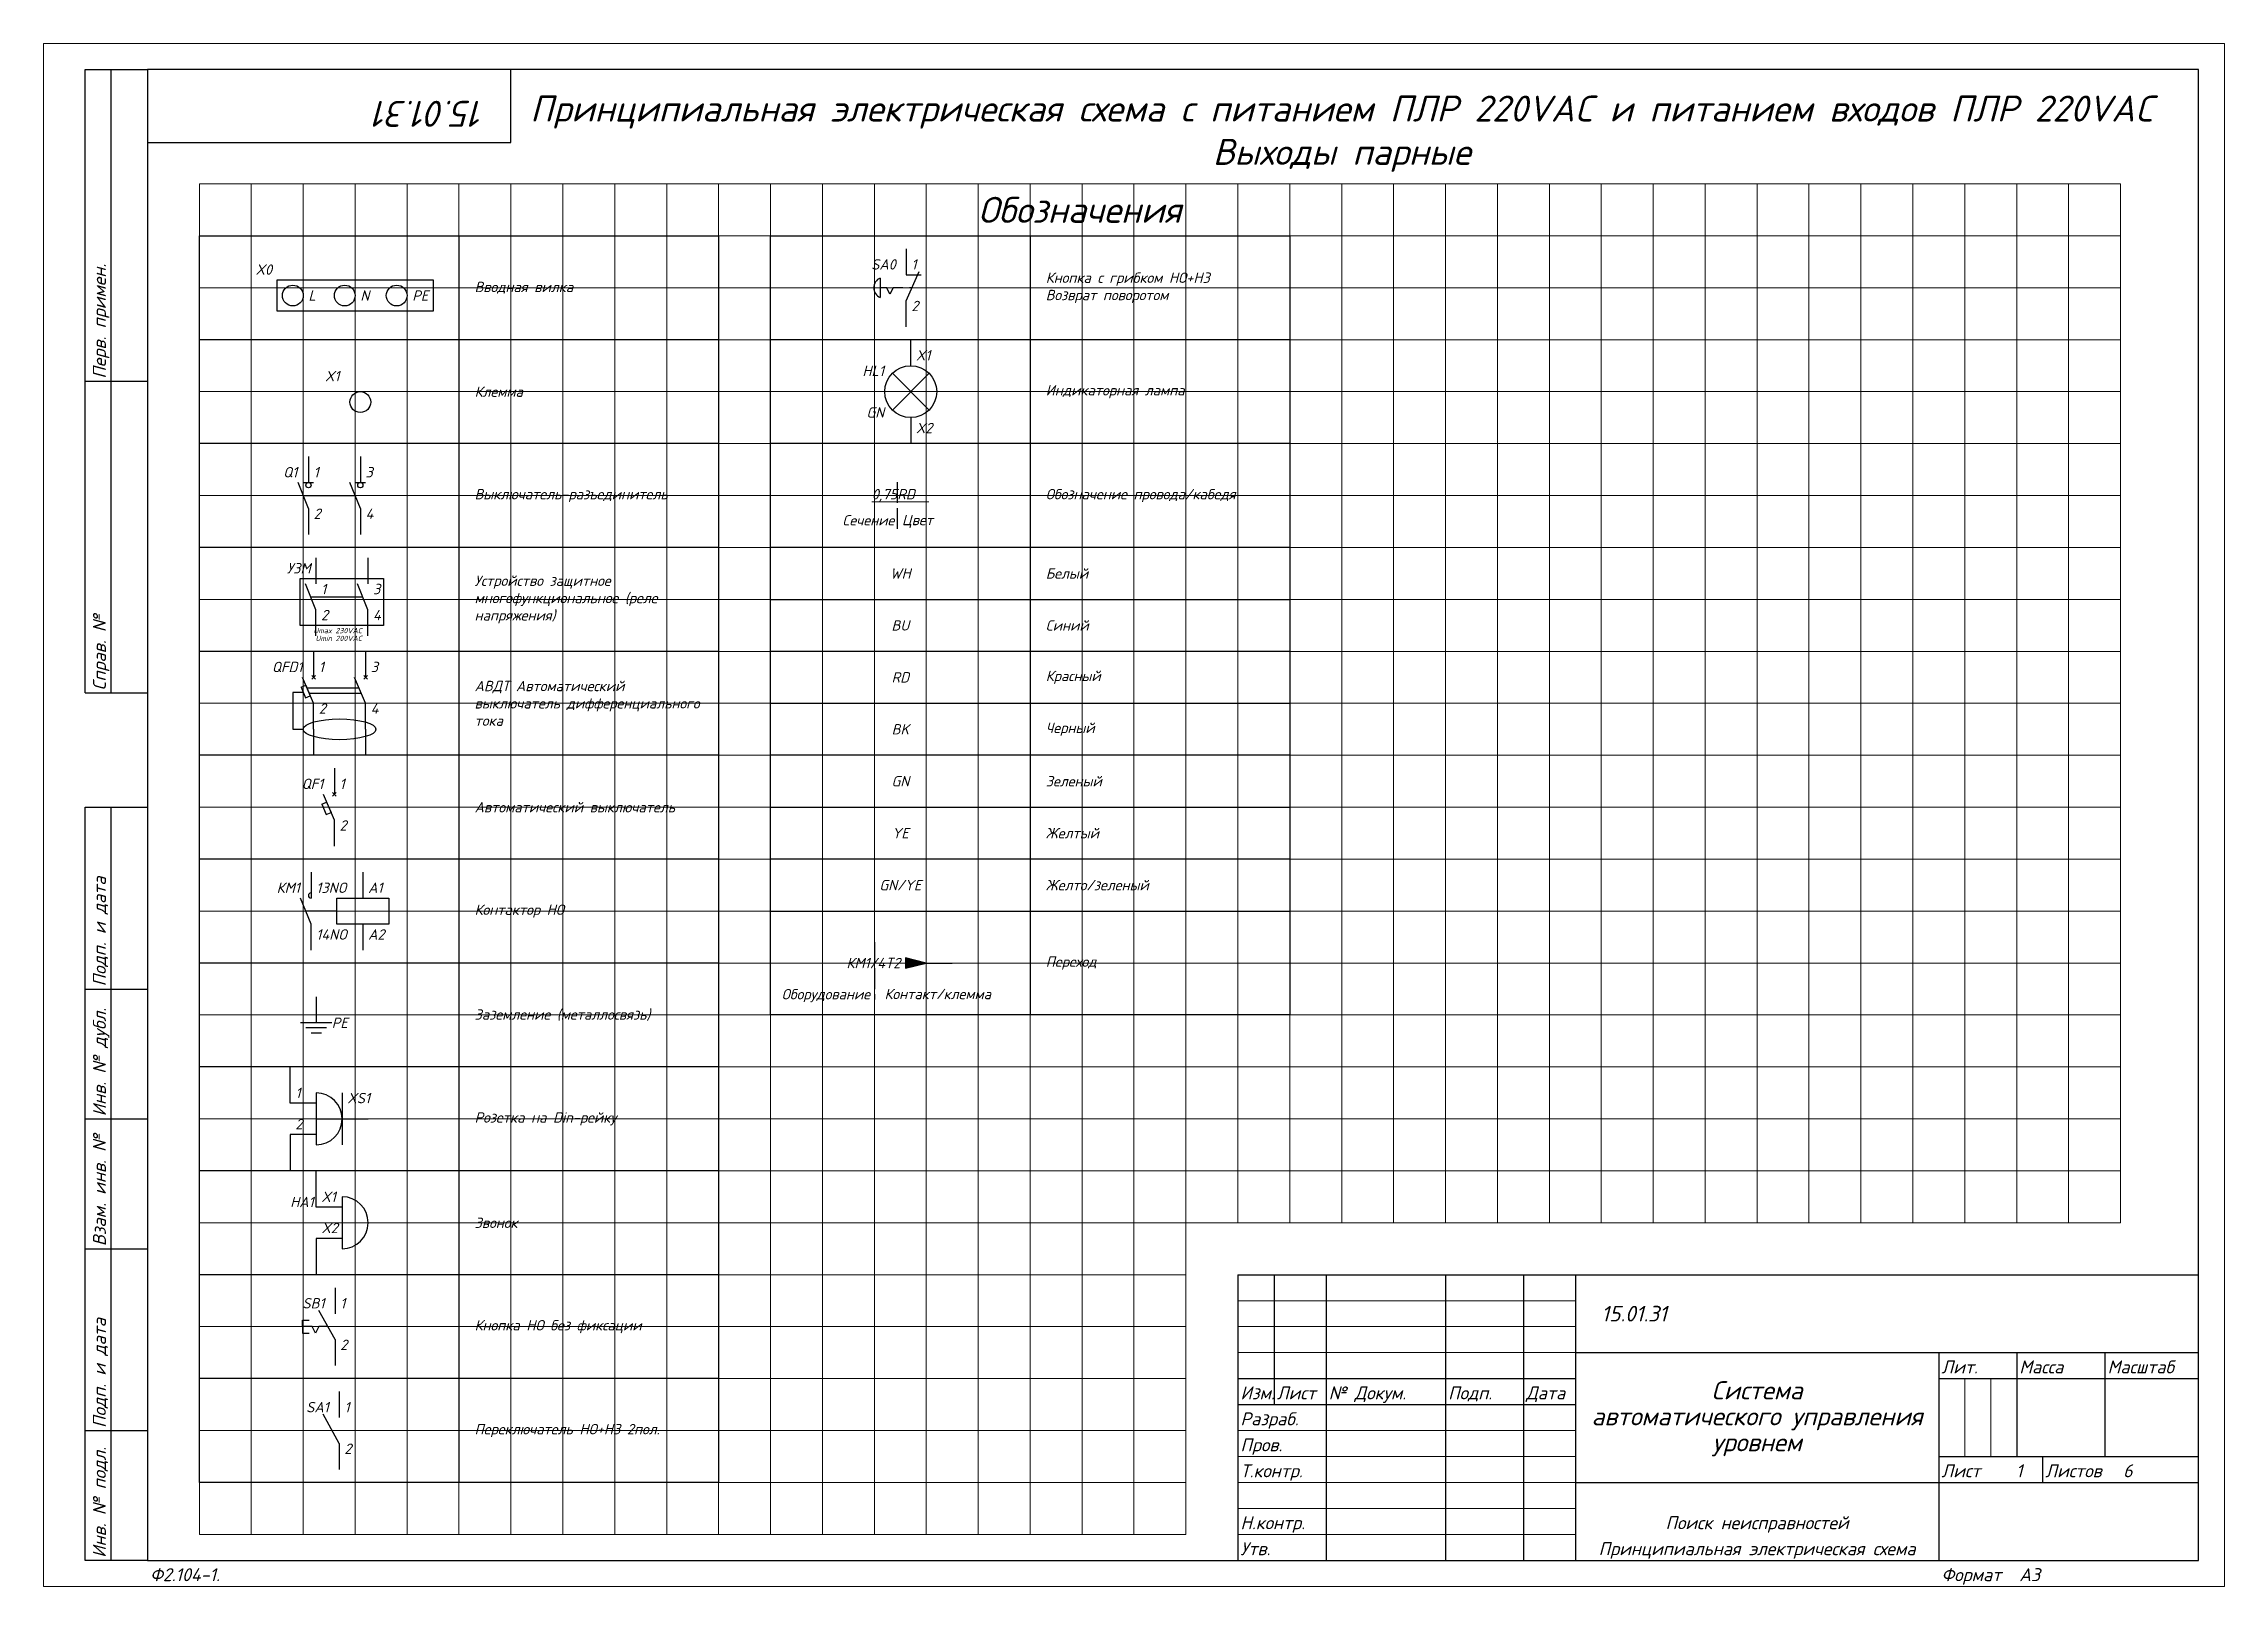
# Paper-space layout 'Эл1' of a CAD drawing. Header units: millimetres. Extents: x 0 to 420, y 0 to 297.
# The model-space entities are those that its viewports show. They can reach past a viewport. Long polylines and large blocks are cut down to what shows.
import ezdxf
from ezdxf.enums import TextEntityAlignment as Align

# ---------------------------------------------------------------- set-up
doc = ezdxf.new("R2010")
doc.units = ezdxf.units.MM
doc.linetypes.add('Ш4х1_Гост_ЕСКД', pattern=[5, 4, -1])
for name, color, linetype, lineweight in [('4', 4, 'Continuous', 15), ('Основная', 7, 'Continuous', 30), ('Тонкая для кабелей', 7, 'Continuous', 15), ('Штриховая', 7, 'Ш4х1_Гост_ЕСКД', 30)]:
    doc.layers.add(name, color=color, linetype=linetype, lineweight=lineweight)
doc.layers.add('Привязки', color=2, linetype='Continuous', lineweight=0, plot=False, transparency=0.8)
doc.layers.add('рамка', color=253, linetype='Continuous', lineweight=5, transparency=0.8)
doc.styles.add('текст', font='isocpeui.ttf')

psp = doc.layouts.new('Эл1')

msp = doc.modelspace()

# ---------------------------------------------------------------- texts
at = {"layer": 'Основная', "style": 'текст'}
for s, width, heights, insert, char_height, attachment_point in [('Принципиальная электрическая схема с питанием ПЛР 220VAC и питанием входов ПЛР 220VAC\\PВыходы парные', 333.9398066, [15.99579], (6150.0001, 586.99998), 5, 2), ('Обозначения', 61.6342055, [9.9986], (6080, 565), 5, 4), ('X0', 10, [0], (5944, 552.5), 2, 9), ('1', 3, [0], (6067.125, 553.5), 2, 7), ('Вводная вилка', 41.4161511, [2.33491], (5983, 550), 2, 4), ('Кнопка с грибком НО+НЗ\\PВозврат поворотом', 46.8631649, [15.03875], (6093, 550), 2, 4), ('L', 5, [0], (5951, 548.5), 2, 4), ('N', 5, [0], (5961, 548.5), 2, 4), ('PE', 5, [0], (5971, 548.5), 2, 4), ('2', 3, [0], (6067.125, 545.5), 2, 7), ('X1', 3, [0], (6068, 536), 2, 7), ('X1', 10, [0], (5957, 532), 2, 9), ('Клемма', 41.4161511, [2.33491], (5983, 530), 2, 4), ('Индикаторная лампа', 41.4161511, [2.33491], (6093, 530), 2, 4), ('X2', 3, [0], (6068, 522), 2, 7), ('1', 3, [0], (5952, 513.5), 2, 7), ('3', 3, [0], (5962, 513.5), 2, 7), ('Выключатель-разъединитель', 41.4161511, [2.33491], (5983, 510), 2, 4), ('Обозначение провода/кабедя', 41.4161511, [2.33491], (6093, 510), 2, 4), ('2', 3, [0], (5952, 505.5), 2, 7), ('4', 3, [0], (5962, 505.5), 2, 7), ('Сечение', 11.4279908, [2.33491], (6058.85032, 505.23636), 2, 5), ('Цвет', 11.4279908, [2.33491], (6068.30303, 505.02317), 2, 5), ('УЗМ', 5.8793103, [0], (5951.43966, 495), 2, 9), ('WH', 41.4161511, [2.33491], (6065, 495), 2, 5), ('Белый', 41.4161511, [2.33491], (6093, 495), 2, 4), ('1', 3, [0], (5953.43966, 491), 2, 7), ('3', 3, [0], (5963.43966, 491), 2, 7), ('Устройство защитное многофункциональное (реле напряжения)', 46.5568767, [14.66688], (5983, 490), 2, 4), ('2', 3, [0], (5953.43966, 486), 2, 7), ('4', 3, [0], (5963.43966, 486), 2, 7), ('Umax 230VAC', 12.2395477, [0], (5961.31897, 483.49676), 1, 9), ('Umin 200VAC', 14.3469034, [0], (5961.31897, 482), 1, 9), ('BU', 41.4161511, [2.33491], (6065, 485), 2, 5), ('Синий', 41.4161511, [2.33491], (6093, 485), 2, 4), ('1', 3, [0], (5953, 476), 2, 7), ('3', 3, [0], (5963, 476), 2, 7), ('RD', 41.4161511, [2.33491], (6065, 475), 2, 5), ('Красный', 41.4161511, [2.33491], (6093, 475), 2, 4), ('АВДТ Автоматический выключатель дифференциального тока', 46.3645442, [16.16388], (5983, 470), 2, 4), ('2', 3, [0], (5953, 468), 2, 7), ('4', 3, [0], (5963, 468), 2, 7), ('Черный', 41.4161511, [2.33491], (6093, 465), 2, 4), ('BK', 41.4161511, [2.33491], (6065, 465), 2, 5), ('1', 3, [0], (5957, 453.5), 2, 7), ('GN', 41.4161511, [2.33491], (6065, 455), 2, 5), ('Зеленый', 41.4161511, [2.33491], (6093, 455), 2, 4), ('Автоматический выключатель', 41.4161511, [2.33491], (5983, 450), 2, 4), ('2', 3, [0], (5957, 445.5), 2, 7), ('YE', 41.4161511, [2.33491], (6065, 445), 2, 5), ('Желтый', 41.4161511, [2.33491], (6093, 445), 2, 4), ('КМ1', 5.8793103, [0], (5949.37931, 433.5), 2, 9), ('13NO', 3, [0], (5952.5, 433.5), 2, 7), ('А1', 3, [0], (5962.5, 433.5), 2, 7), ('GN/YE', 41.4161511, [2.33491], (6065, 435), 2, 5), ('Желто/зеленый', 41.4161511, [2.33491], (6093, 435), 2, 4), ('Контактор НО', 41.4161511, [2.33491], (5983, 430), 2, 4), ('14NO', 3, [0], (5952.5, 424.5), 2, 7), ('А2', 3, [0], (5962.5, 424.5), 2, 7), ('КМ1/4T2', 10, [0], (6065, 420), 2, 6), ('Переход', 41.4161511, [2.33491], (6093, 420), 2, 4), ('Оборудование', 11.4279908, [2.33491], (6050.66234, 413.73636), 2, 5), ('Контакт/клемма', 11.4279908, [2.33491], (6072.20672, 414.03865), 2, 5), ('PE', 5, [0], (5955.5, 408.5), 2, 4), ('Заземление (металлосвязь)', 41.4161511, [2.33491], (5983, 410), 2, 4), ('1', 3, [0], (5948.5, 394), 2, 7), ('XS1', 3, [0], (5958.5, 393), 2, 7), ('Розетка на Din-рейку', 41.4161511, [2.33491], (5983, 390), 2, 4), ('2', 3, [0], (5948.5, 388), 2, 7), ('HA1', 3, [0], (5947.5, 373), 2, 7), ('X1', 3, [0], (5953.5, 374), 2, 7), ('X2', 3, [0], (5953.5, 368), 2, 7), ('Звонок', 41.4161511, [2.33491], (5983, 370), 2, 4), ('1', 3, [0], (5957.125, 353.5), 2, 7), ('Кнопка НО без фиксации', 41.4161511, [2.33491], (5983, 350), 2, 4), ('2', 3, [0], (5957.125, 345.5), 2, 7), ('1', 3, [0], (5957.93966, 333.5), 2, 7), ('Переключатель НО+НЗ 2пол.', 41.4161511, [2.33491], (5983, 330), 2, 4), ('2', 3, [0], (5957.93966, 325.5), 2, 7)]:
    msp.add_mtext_dynamic_manual_height_columns(s, width=width, gutter_width=200, heights=heights, dxfattribs=dict(at, insert=insert, char_height=char_height, attachment_point=attachment_point))
at = {"layer": 'Основная', "char_height": 2, "width": 3.8793103, "attachment_point": 9, "style": 'текст'}
for s, insert in [('SА0', (6064.125, 553.5)), ('HL1', (6061.87931, 533)), ('GN', (6061.87931, 525)), ('Q1', (5948.87931, 513.5)), ('QFD1', (5949.87931, 476)), ('QF1', (5953.87931, 453.5)), ('SB1', (5954.125, 353.5)), ('SА1', (5954.93966, 333.5))]:
    msp.add_mtext(s, dxfattribs=dict(at, insert=insert))
at = {"layer": 'Тонкая для кабелей', "insert": (6059.5, 508.8), "char_height": 2, "attachment_point": 7, "style": 'текст'}
msp.add_mtext_dynamic_manual_height_columns('0,75RD', width=10, gutter_width=200, heights=[0], dxfattribs=at)

# ---------------------------------------------------------------- blocks, each defined once
blk = doc.blocks.new('*U109')
for p, q in [((8, 232), (8, 292)), ((8, 292), (20, 292)), ((13, 232), (13, 292)), ((90, 292), (90, 292)), ((90, 292), (90, 292)), ((90, 278), (90, 292)), ((90, 292), (90, 292)), ((90, 292), (90, 292)), ((90, 292), (90, 292)), ((20, 278), (90, 278)), ((8, 232), (20, 232)), ((8, 172), (8, 232)), ((13, 172), (13, 232)), ((8, 172), (20, 172)), ((8, 115), (8, 150)), ((8, 150), (20, 150)), ((13, 115), (13, 150)), ((8, 90), (8, 115)), ((8, 115), (20, 115)), ((13, 90), (13, 115)), ((8, 65), (8, 90)), ((8, 90), (20, 90)), ((13, 65), (13, 90)), ((8, 30), (8, 65)), ((8, 65), (20, 65)), ((13, 30), (13, 65)), ((230, 60), (415, 60)), ((230, 60), (230, 5)), ((237, 60), (237, 35)), ((247, 60), (247, 5)), ((270, 60), (270, 5)), ((285, 60), (285, 5)), ((295, 60), (295, 5)), ((415, 60), (415, 60)), ((415, 60), (415, 60)), ((295, 45), (415, 45)), ((365, 45), (365, 20)), ((380, 45), (380, 25)), ((397, 45), (397, 25)), ((230, 40), (295, 40)), ((365, 40), (415, 40)), ((230, 35), (295, 35)), ((8, 5), (8, 30)), ((8, 30), (20, 30)), ((13, 5), (13, 30)), ((365, 25), (415, 25)), ((385, 25), (385, 20)), ((295, 20), (415, 20)), ((365, 20), (365, 5)), ((20, 5), (8, 5))]:
    blk.add_line(p, q)
blk.add_lwpolyline([(20, 5), (415, 5), (415, 292), (20, 292)], close=True)
at = {"layer": '4'}
for p, q in [((230, 55), (295, 55)), ((230, 50), (295, 50)), ((230, 45), (295, 45)), ((370, 40), (370, 25)), ((375, 40), (375, 25)), ((230, 30), (295, 30)), ((230, 25), (295, 25)), ((230, 20), (295, 20)), ((230, 15), (295, 15)), ((230, 10), (295, 10))]:
    blk.add_line(p, q, dxfattribs=at)
at = {"layer": 'Привязки'}
blk.add_lwpolyline([(0, 0), (420, 0), (420, 297), (0, 297)], close=True, dxfattribs=at)
at = {"layer": 'рамка'}
blk.add_lwpolyline([(0, 297), (420, 297), (420, 0), (0, 0)], close=True, dxfattribs=at)
at = {"style": 'текст'}
for s, p in [('Перв. примен.', (12, 232.5)), ('Справ. №', (12, 172.5)), ('Подп. и дата', (12, 115.5)), ('Инв. № дубл.', (12, 90.5)), ('Взам. инв. №', (12, 65.5)), ('Подп. и дата', (12, 30.5)), ('Инв. № подл.', (12, 5.5))]:
    blk.add_text(s, height=2.5, rotation=90, dxfattribs=at).set_placement(p)
for s, height, p in [('Лит.', 2.5, (365.5, 41)), ('Масса', 2.5, (380.5, 41)), ('Масштаб', 2.5, (397.5, 41)), ('Изм.', 2.5, (230.5, 36)), ('Лист', 2.5, (237.5, 36)), ('№ Докум.', 2.5, (247.5, 36)), ('Подп.', 2.5, (270.5, 36)), ('Дата', 2.5, (285.5, 36)), ('Разраб.', 2.5, (230.5, 31)), ('Пров.', 2.5, (230.5, 26)), ('Т.контр.', 2.5, (230.5, 21)), ('Лист', 2.5, (365.5, 21)), ('Листов', 2.5, (385.5, 21)), ('Н.контр.', 2.5, (230.5, 11)), ('Утв.', 2.5, (230.5, 6)), ('Ф2.104-1а.', 0.005, (20, 4.99)), ('Ф2.104-1.', 2.5, (20.5, 1)), ('Формат', 2.5, (365.5, 1)), ('А3', 2.5, (380.5, 1)), ('А4', 0.025, (419.61, 0.01)), ('А2', 0.00833, (419.87, 0)), ('А1', 0.00625, (419.9, 0)), ('А0', 0.005, (419.92, 0))]:
    blk.add_text(s, height=height, dxfattribs=at).set_placement(p)
for tag, p, height in [('12', (90, 292), 0.00000373), ('13', (90, 292), 0.00000373), ('27', (90, 292), 0.00000522), ('29', (105, 279), 3.5), ('28', (415, 60), 0.0000438), ('ИЗМ4', (230.5, 56), 2.5), ('ЛИСТИЗМ4', (237.5, 56), 2.5), ('№ДОКУМИЗМ4', (247.5, 56), 2.5), ('ПОДПИЗМ4', (270.5, 56), 2.5), ('ДАТАИЗМ4', (285.5, 56), 2.5), ('ОБОЗНАЧЕНИЕ', (300, 51), 5), ('ИЗМ3', (230.5, 51), 2.5), ('ЛИСТИЗМ3', (237.5, 51), 2.5), ('№ДОКУМИЗМ3', (247.5, 51), 2.5), ('ПОДПИЗМ3', (270.5, 51), 2.5), ('ДАТАИЗМ3', (285.5, 51), 2.5), ('ИЗМ2', (230.5, 46), 2.5), ('ЛИСТИЗМ2', (237.5, 46), 2.5), ('№ДОКУМИЗМ2', (247.5, 46), 2.5), ('ПОДПИЗМ2', (270.5, 46), 2.5), ('ДАТАИЗМ2', (285.5, 46), 2.5), ('ИЗМ1', (230.5, 41), 2.5), ('ЛИСТИЗМ1', (237.5, 41), 2.5), ('№ДОКУМИЗМ1', (247.5, 41), 2.5), ('ПОДПИЗМ1', (270.5, 41), 2.5), ('ДАТАИЗМ1', (285.5, 41), 2.5), ('РАЗРАБ', (247.5, 31), 2.5), ('ДАТАРАЗРАБ', (285.5, 31), 2.5), ('ПРОВ', (247.5, 26), 2.5), ('ДАТАПРОВ', (285.5, 26), 2.5), ('ТКОНТР', (247.5, 21), 2.5), ('ДАТАТКОНТР', (285.5, 21), 2.5), ('ЛИСТОВ', (400.5, 21), 2.5), ('10', (230.5, 16), 2.5), ('11', (247.5, 16), 2.5), ('НКОНТР', (247.5, 11), 2.5), ('ДАТАНКОНТР', (285.5, 11), 2.5), ('УТВ', (247.5, 6), 2.5), ('ДАТАУТВ', (285.5, 6), 2.5)]:
    blk.add_attdef(tag, p, '', height=height, dxfattribs=at)
for tag, p, height, rotation in [('ОБОЗНАЧЕНИЕ-ВЕРХ', (85, 286), 3.5, 180), ('ПРИМЕНЯЕМОСТЬ', (19, 232.5), 2.5, 90), ('СПРАВ№', (19, 172.5), 2.5, 90), ('ДАТАУЧЁТАДУБЛ', (19, 115.5), 2.5, 90), ('ИНВ№ДУБЛ', (19, 90.5), 2.5, 90), ('ВЗАМИНВ№', (19, 65.5), 2.5, 90), ('ДАТАУЧЁТА', (19, 30.5), 2.5, 90), ('ИНВ№ПОДЛ', (19, 5.5), 2.5, 90)]:
    blk.add_attdef(tag, p, '', height=height, rotation=rotation, dxfattribs=at)
blk.add_attdef('30', text='', height=5, dxfattribs=at).set_placement((355, 64), align=Align.MIDDLE)
for tag, height, p in [('НАИМЕНОВАНИЕ1', 5, (330, 36)), ('НАИМЕНОВАНИЕ2', 3.5, (330, 31)), ('МАССА', 3.5, (388.5, 31)), ('МАСШТАБ', 3.5, (406, 31)), ('НАИМЕНОВАНИЕ3', 3.5, (330, 26)), ('НАИМЕНОВАНИЕ4', 2.5, (330, 21)), ('ЛИСТ', 2.5, (380.5, 21)), ('МАТЕРИАЛ1', 2.5, (330, 16)), ('ПРЕДПРИЯТИЕ1', 3.5, (390, 16)), ('МАТЕРИАЛ2', 2.5, (330, 11)), ('ПРЕДПРИЯТИЕ2', 3.5, (390, 11)), ('МАТЕРИАЛ3', 2.5, (330, 6)), ('ПРЕДПРИЯТИЕ3', 3.5, (390.02, 6))]:
    blk.add_attdef(tag, text='', height=height, dxfattribs=at).set_placement(p, align=Align.CENTER)
for tag, p in [('ЛИТЕРА', (367.5, 31)), ('ЛИТЕРА2', (372.5, 31)), ('ЛИТЕРА3', (377.5, 31))]:
    blk.add_attdef(tag, text='', height=2.5, dxfattribs=at).set_placement(p, align=Align.RIGHT)
for tag, p in [('ИНДЕКС', (367.5, 31)), ('ИНДЕКС2', (372.5, 31)), ('ИНДЕКС3', (377.5, 31))]:
    blk.add_attdef(tag, text='', height=2.5, dxfattribs=at).set_placement(p, align=Align.TOP_LEFT)
blk = doc.blocks.new('*U110')
for p, q in [((8, 232), (8, 292)), ((8, 292), (20, 292)), ((13, 232), (13, 292)), ((90, 292), (90, 292)), ((90, 292), (90, 292)), ((90, 278), (90, 292)), ((90, 292), (90, 292)), ((90, 292), (90, 292)), ((90, 292), (90, 292)), ((20, 278), (90, 278)), ((8, 232), (20, 232)), ((8, 172), (8, 232)), ((13, 172), (13, 232)), ((8, 172), (20, 172)), ((8, 115), (8, 150)), ((8, 150), (20, 150)), ((13, 115), (13, 150)), ((8, 90), (8, 115)), ((8, 115), (20, 115)), ((13, 90), (13, 115)), ((8, 65), (8, 90)), ((8, 90), (20, 90)), ((13, 65), (13, 90)), ((8, 30), (8, 65)), ((8, 65), (20, 65)), ((13, 30), (13, 65)), ((8, 5), (8, 30)), ((8, 30), (20, 30)), ((13, 5), (13, 30)), ((230, 20), (415, 20)), ((230, 20), (230, 5)), ((237, 20), (237, 5)), ((247, 20), (247, 5)), ((270, 20), (270, 5)), ((285, 20), (285, 5)), ((295, 20), (295, 5)), ((405, 20), (405, 5)), ((415, 20), (415, 20)), ((415, 20), (415, 20)), ((405, 13), (415, 13)), ((230, 10), (295, 10)), ((20, 5), (8, 5)), ((230, 5), (295, 5)), ((415, 5), (415, 5)), ((415, 5), (415, 5)), ((415, 5), (415, 5)), ((415, 5), (415, 5)), ((415, 5), (415, 5)), ((415, 5), (415, 5)), ((415, 5), (415, 5))]:
    blk.add_line(p, q)
blk.add_lwpolyline([(20, 5), (415, 5), (415, 292), (20, 292)], close=True)
at = {"layer": '4'}
for p, q in [((230, 15), (295, 15)), ((415, 5), (415, 5)), ((415, 5), (415, 5)), ((415, 5), (415, 5)), ((415, 5), (415, 5)), ((415, 5), (415, 5)), ((415, 5), (415, 5)), ((415, 5), (415, 5)), ((415, 5), (415, 5)), ((415, 5), (415, 5))]:
    blk.add_line(p, q, dxfattribs=at)
at = {"layer": 'Привязки'}
blk.add_lwpolyline([(0, 0), (420, 0), (420, 297), (0, 297)], close=True, dxfattribs=at)
at = {"layer": 'рамка'}
blk.add_lwpolyline([(0, 297), (420, 297), (420, 0), (0, 0)], close=True, dxfattribs=at)
at = {"style": 'текст'}
for s, p in [('Перв. примен.', (12, 232.5)), ('Справ. №', (12, 172.5)), ('Подп. и дата', (12, 115.5)), ('Инв. № дубл.', (12, 90.5)), ('Взам. инв. №', (12, 65.5)), ('Подп. и дата', (12, 30.5)), ('Инв. № подл.', (12, 5.5))]:
    blk.add_text(s, height=2.5, rotation=90, dxfattribs=at).set_placement(p)
for s, height, p in [('Лист', 2.5, (405.5, 14)), ('Изм.', 2.5, (230.5, 6)), ('Лист', 2.5, (237.5, 6)), ('№ Докум.', 2.5, (247.5, 6)), ('Подп.', 2.5, (270.5, 6)), ('Дата', 2.5, (285.5, 6)), ('Ф2.104-1.', 0.005, (20, 4.99)), ('Разраб.', 0.0000135, (415, 5)), ('Пров.', 0.0000135, (415, 5)), ('Т.контр.', 0.0000135, (415, 5)), ('Н.контр.', 0.0000135, (415, 5)), ('Утв.', 0.0000135, (415, 5)), ('Лит.', 0.0000135, (415, 5)), ('Масса', 0.0000135, (415, 5)), ('Масштаб', 0.0000135, (415, 5)), ('Листов', 0.0000135, (415, 5)), ('Ф2.104-1а.', 2.5, (20.5, 1)), ('Формат', 2.5, (365.5, 1)), ('А3', 2.5, (380.5, 1)), ('А4', 0.025, (419.61, 0.01)), ('А2', 0.00833, (419.87, 0)), ('А1', 0.00625, (419.9, 0)), ('А0', 0.005, (419.92, 0))]:
    blk.add_text(s, height=height, dxfattribs=at).set_placement(p)
for tag, p, height in [('12', (90, 292), 0.00000373), ('13', (90, 292), 0.00000373), ('27', (90, 292), 0.00000522), ('29', (105, 249), 3.5), ('ИЗМ2', (230.5, 16), 2.5), ('ЛИСТИЗМ2', (237.5, 16), 2.5), ('№ДОКУМИЗМ2', (247.5, 16), 2.5), ('28', (415, 20), 0.0000438), ('ИЗМ1', (230.5, 11), 2.5), ('ЛИСТИЗМ1', (237.5, 11), 2.5), ('№ДОКУМИЗМ1', (247.5, 11), 2.5), ('ПОДПИЗМ1', (270.5, 11), 2.5), ('ДАТАИЗМ1', (285.5, 11), 2.5), ('ДАТАНКОНТР', (285.5, 11), 2.5), ('ОБОЗНАЧЕНИЕ', (300, 11), 5), ('ДАТАУТВ', (285.5, 6), 2.5), ('РАЗРАБ', (415, 5), 0.0000135), ('ЛИСТОВ', (415, 5), 0.0000135), ('ПРОВ', (415, 5), 0.0000135), ('ТКОНТР', (415, 5), 0.0000135), ('НКОНТР', (415, 5), 0.0000135), ('УТВ', (415, 5), 0.0000135), ('10', (415, 5), 0.0000135), ('11', (415, 5), 0.0000135), ('ПОДПИЗМ2', (415, 5), 0.0000135), ('ДАТАИЗМ2', (415, 5), 0.0000135), ('ИЗМ3', (415, 5), 0.0000135), ('ЛИСТИЗМ3', (415, 5), 0.0000135), ('№ДОКУМИЗМ3', (415, 5), 0.0000135), ('ПОДПИЗМ3', (415, 5), 0.0000135), ('ДАТАИЗМ3', (415, 5), 0.0000135), ('ИЗМ4', (415, 5), 0.0000135), ('ЛИСТИЗМ4', (415, 5), 0.0000135), ('№ДОКУМИЗМ4', (415, 5), 0.0000135), ('ПОДПИЗМ4', (415, 5), 0.0000135), ('ДАТАИЗМ4', (415, 5), 0.0000135), ('ДАТАРАЗРАБ', (415, 5), 0.0000135), ('ДАТАПРОВ', (415, 5), 0.0000135), ('ДАТАТКОНТР', (415, 5), 0.0000135)]:
    blk.add_attdef(tag, p, '', height=height, dxfattribs=at)
for tag, p, height, rotation in [('ОБОЗНАЧЕНИЕ-ВЕРХ', (85, 286), 3.5, 180), ('ПРИМЕНЯЕМОСТЬ', (19, 232.5), 2.5, 90), ('СПРАВ№', (19, 172.5), 2.5, 90), ('ДАТАУЧЁТАДУБЛ', (19, 115.5), 2.5, 90), ('ИНВ№ДУБЛ', (19, 90.5), 2.5, 90), ('ВЗАМИНВ№', (19, 65.5), 2.5, 90), ('ДАТАУЧЁТА', (19, 30.5), 2.5, 90), ('ИНВ№ПОДЛ', (19, 5.5), 2.5, 90)]:
    blk.add_attdef(tag, p, '', height=height, rotation=rotation, dxfattribs=at)
blk.add_attdef('30', text='', height=5, dxfattribs=at).set_placement((355, 34), align=Align.MIDDLE)
for tag, height, p in [('ЛИСТ', 2.5, (410, 9)), ('НАИМЕНОВАНИЕ1', 0.000027, (415, 5)), ('НАИМЕНОВАНИЕ2', 0.0000189, (415, 5)), ('НАИМЕНОВАНИЕ3', 0.0000189, (415, 5)), ('НАИМЕНОВАНИЕ4', 0.0000135, (415, 5)), ('МАССА', 0.0000189, (415, 5)), ('МАСШТАБ', 0.0000189, (415, 5)), ('МАТЕРИАЛ1', 0.0000135, (415, 5)), ('МАТЕРИАЛ2', 0.0000135, (415, 5)), ('МАТЕРИАЛ3', 0.0000135, (415, 5)), ('ПРЕДПРИЯТИЕ1', 0.0000189, (415, 5)), ('ПРЕДПРИЯТИЕ2', 0.0000189, (415, 5)), ('ПРЕДПРИЯТИЕ3', 0.0000189, (415, 5))]:
    blk.add_attdef(tag, text='', height=height, dxfattribs=at).set_placement(p, align=Align.CENTER)
for tag in ['ЛИТЕРА', 'ЛИТЕРА2', 'ЛИТЕРА3']:
    blk.add_attdef(tag, text='', height=0.0000135, dxfattribs=at).set_placement((415, 5), align=Align.RIGHT)
for tag in ['ИНДЕКС', 'ИНДЕКС2', 'ИНДЕКС3']:
    blk.add_attdef(tag, text='', height=0.0000135, dxfattribs=at).set_placement((415, 5), align=Align.TOP_LEFT)

# ---------------------------------------------------------------- hatches: boundary and pattern name
at = {"layer": 'Основная'}
h = msp.add_hatch(color=256, dxfattribs=at)
h.dxf.hatch_style = 1
h.paths.add_polyline_path([(6070, 420), (6066, 421), (6066, 420)])
h.paths.add_polyline_path([(6070, 420), (6066, 420), (6066, 419)])

# ---------------------------------------------------------------- linework, layer by layer
for p, q in [((5930, 560), (5980, 560)), ((5930, 540), (5930, 560)), ((5980, 560), (5980, 540)), ((5980, 560), (6030, 560)), ((6030, 560), (6030, 540)), ((6040, 560), (6090, 560)), ((6040, 540), (6040, 560)), ((6090, 560), (6090, 540)), ((6090, 560), (6140, 560)), ((6140, 560), (6140, 540)), ((6066.125, 557.5), (6066.125, 552.5)), ((5945, 551.5), (5975, 551.5)), ((5945, 545.5), (5945, 551.5)), ((5975, 551.5), (5975, 545.5)), ((6061.125, 551.875), (6061.125, 548.125)), ((6066.125, 547.5), (6068.625, 553.125)), ((6066.125, 552.5), (6068.9928, 552.5)), ((6062.375, 550), (6061.125, 550)), ((6063, 548.75), (6062.375, 550)), ((6063.625, 550), (6063, 548.75)), ((6065.5, 550), (6063.625, 550)), ((6066.125, 542.5), (6066.125, 547.5)), ((6067.23611, 550), (6066.75, 550)), ((5975, 545.5), (5945, 545.5)), ((5980, 540), (5930, 540)), ((5930, 520), (5930, 540)), ((6030, 540), (5980, 540)), ((5980, 540), (5980, 520)), ((6030, 540), (6030, 520)), ((6090, 540), (6040, 540)), ((6040, 520), (6040, 540)), ((6067, 535), (6067, 540)), ((6140, 540), (6090, 540)), ((6090, 540), (6090, 520)), ((6140, 540), (6140, 520)), ((6063.46447, 533.53553), (6070.53553, 526.46447)), ((6063.46447, 526.46447), (6070.53553, 533.53553)), ((6067, 525), (6067, 520)), ((5980, 520), (5930, 520)), ((5930, 500), (5930, 520)), ((5951, 517.5), (5951, 512.5)), ((5961, 517.5), (5961, 512.5)), ((6030, 520), (5980, 520)), ((5980, 520), (5980, 500)), ((6030, 520), (6030, 500)), ((6090, 520), (6040, 520)), ((6040, 500), (6040, 520)), ((6140, 520), (6090, 520)), ((6090, 520), (6090, 500)), ((6140, 520), (6140, 500)), ((5951, 507.5), (5949, 512.5)), ((5950, 512.5), (5952, 512.5)), ((5961, 507.5), (5959, 512.5)), ((5960, 512.5), (5962, 512.5)), ((5950, 510), (5960.00059, 509.99851)), ((5951, 507.5), (5951, 502.5)), ((5961, 507.5), (5961, 502.5)), ((5980, 500), (5930, 500)), ((5930, 480), (5930, 500)), ((6030, 500), (5980, 500)), ((5980, 500), (5980, 480)), ((6030, 500), (6030, 480)), ((6090, 500), (6040, 500)), ((6040, 480), (6040, 500)), ((6140, 500), (6090, 500)), ((6090, 500), (6090, 480)), ((6140, 500), (6140, 480)), ((5952.43966, 498), (5952.43966, 493)), ((5962.43966, 498), (5962.43966, 493)), ((5949.43966, 494), (5965.43966, 494)), ((5949.43966, 485), (5949.43966, 494)), ((5952.43966, 488), (5950.43966, 493)), ((5962.43966, 488), (5960.43966, 493)), ((5965.43966, 494), (5965.43966, 485)), ((5951.44025, 490.49851), (5961.43966, 490.5)), ((5952.43966, 483), (5952.43966, 488)), ((5962.43966, 483), (5962.43966, 488)), ((6040, 490), (6140, 490)), ((5965.43966, 485), (5949.43966, 485)), ((5980, 480), (5930, 480)), ((5930, 460), (5930, 480)), ((5952, 480), (5952, 475)), ((5962, 480), (5962, 475)), ((6030, 480), (5980, 480)), ((5980, 480), (5980, 460)), ((6030, 480), (6030, 460)), ((6090, 480), (6040, 480)), ((6040, 460), (6040, 480)), ((6140, 480), (6090, 480)), ((6090, 480), (6090, 460)), ((6140, 480), (6140, 460)), ((5952, 470), (5949.87931, 474.94828)), ((5952.35355, 475.35355), (5951.64645, 474.64645)), ((5951.64645, 475.35355), (5952.35355, 474.64645)), ((5952, 475), (5952.35355, 475.35355)), ((5962, 470), (5959.87931, 474.94828)), ((5962.35355, 475.35355), (5961.64645, 474.64645)), ((5961.64645, 475.35355), (5962.35355, 474.64645)), ((5962, 475), (5962.35355, 475.35355)), ((5950.02051, 472.08022), (5948, 472.08022)), ((5948, 472.08022), (5948, 465)), ((5949.59194, 473.08022), (5950.51108, 473.47414)), ((5949.59194, 473.08022), (5950.44908, 471.08022)), ((5950.44908, 471.08022), (5951.36823, 471.47414)), ((5950.51108, 473.47414), (5951.36823, 471.47414)), ((5950.72537, 472.97414), (5960.72537, 472.97414)), ((5951.15394, 471.97414), (5961.15394, 471.97414)), ((5952, 465), (5952, 470)), ((5962, 465), (5962, 470)), ((6040, 470), (6140, 470)), ((5948, 465), (5950, 465)), ((5952, 465), (5952, 460)), ((5962, 465), (5962, 460)), ((5980, 460), (5930, 460)), ((5930, 440), (5930, 460)), ((6030, 460), (5980, 460)), ((5980, 460), (5980, 440)), ((6030, 460), (6030, 440)), ((6090, 460), (6040, 460)), ((6040, 440), (6040, 460)), ((6140, 460), (6090, 460)), ((6090, 460), (6090, 440)), ((6140, 460), (6140, 440)), ((5956, 457.5), (5956, 452.5)), ((5953.59194, 450.58022), (5954.51108, 450.97414)), ((5953.59194, 450.58022), (5954.44908, 448.58022)), ((5956, 447.5), (5953.87931, 452.44828)), ((5954.51108, 450.97414), (5955.36823, 448.97414)), ((5956.35355, 452.85355), (5955.64645, 452.14645)), ((5955.64645, 452.85355), (5956.35355, 452.14645)), ((5956, 452.5), (5956.35355, 452.85355)), ((6040, 450), (6140, 450)), ((5954.44908, 448.58022), (5955.36823, 448.97414)), ((5956, 442.5), (5956, 447.5)), ((5980, 440), (5930, 440)), ((5930, 420), (5930, 440)), ((5951.5, 437.5), (5951.5, 432.5)), ((5961.5, 437.5), (5961.5, 432.5)), ((6030, 440), (5980, 440)), ((5980, 440), (5980, 420)), ((6030, 440), (6030, 420)), ((6090, 440), (6040, 440)), ((6040, 430), (6040, 440)), ((6140, 440), (6090, 440)), ((6090, 440), (6090, 430)), ((6140, 440), (6140, 430)), ((5951.5, 427.5), (5949.5, 432.5)), ((5956.5, 430), (5950.5, 430)), ((5956.5, 432.5), (5966.5, 432.5)), ((5956.5, 427.5), (5956.5, 432.5)), ((5966.5, 432.5), (5966.5, 427.5)), ((6040, 430), (6140, 430)), ((6040, 410), (6040, 430)), ((6090, 430), (6090, 410)), ((6140, 430), (6140, 410)), ((5951.5, 422.5), (5951.5, 427.5)), ((5966.5, 427.5), (5956.5, 427.5)), ((5961.5, 427.5), (5961.5, 422.5)), ((5980, 420), (5930, 420)), ((5930, 400), (5930, 420)), ((6030, 420), (5980, 420)), ((5980, 420), (5980, 400)), ((6030, 420), (6030, 400)), ((6070, 420), (6066, 421)), ((6066, 421), (6066, 419)), ((6066, 419), (6070, 420)), ((6070, 420), (6075, 420)), ((5952.5, 413.5), (5952.5, 408.5)), ((5955.5, 408.5), (5949.5, 408.5)), ((5954.5, 407.5), (5950.5, 407.5)), ((6090, 410), (6040, 410)), ((6140, 410), (6090, 410)), ((5953.5, 406.5), (5951.5, 406.5)), ((5980, 400), (5930, 400)), ((5930, 380), (5930, 400)), ((5947.5, 393), (5947.5, 400)), ((6030, 400), (5980, 400)), ((5980, 400), (5980, 380)), ((6030, 400), (6030, 380)), ((5952.5, 395), (5952.5, 385)), ((5957.5, 395), (5957.5, 385)), ((5952.5, 393), (5947.5, 393)), ((5952.5, 387), (5947.5, 387)), ((5947.5, 387), (5947.5, 380)), ((5952.5, 390), (5962.5, 390)), ((5980, 380), (5930, 380)), ((5930, 360), (5930, 380)), ((5952.5, 373), (5952.5, 380)), ((6030, 380), (5980, 380)), ((5980, 380), (5980, 360)), ((6030, 380), (6030, 360)), ((5957.5, 375), (5957.5, 365)), ((5957.5, 373), (5952.5, 373)), ((5957.5, 367), (5952.5, 367)), ((5952.5, 367), (5952.5, 360)), ((5980, 360), (5930, 360)), ((5930, 340), (5930, 360)), ((5956.125, 357.5), (5956.125, 352.5)), ((6030, 360), (5980, 360)), ((5980, 360), (5980, 340)), ((6030, 360), (6030, 340)), ((5956.125, 347.5), (5953, 353.125)), ((5949.875, 351.25), (5951.125, 351.25)), ((5949.875, 350), (5949.875, 351.25)), ((5951.75, 350), (5949.875, 350)), ((5949.875, 350), (5949.875, 348.75)), ((5949.875, 348.75), (5951.125, 348.75)), ((5952.375, 348.75), (5951.75, 350)), ((5953, 350), (5952.375, 348.75)), ((5954.73611, 350), (5953, 350)), ((5956.125, 347.5), (5956.125, 342.5)), ((5980, 340), (5930, 340)), ((5930, 320), (5930, 340)), ((5956.93966, 337.5), (5956.93966, 332.5)), ((6030, 340), (5980, 340)), ((5980, 340), (5980, 320)), ((6030, 340), (6030, 320)), ((5956.93966, 327.5), (5953.81466, 333.125)), ((5956.93966, 327.5), (5956.93966, 322.5)), ((5980, 320), (5930, 320)), ((6030, 320), (5980, 320))]:
    msp.add_line(p, q, dxfattribs=at)
for centre, radius in [((5948, 548.5), 2), ((5958, 548.5), 2), ((5968, 548.5), 2), ((6067, 530), 5), ((5961, 528), 2), ((5951, 512), 0.5), ((5961, 512), 0.5)]:
    msp.add_circle(centre, radius, dxfattribs=at)
for centre, radius, start, end in [((6061.90625, 550), 2.03125, 112.6198649, 247.3801351), ((5951.5, 433), 0.5, 90, 270), ((5952.5, 390), 5, 270, 90), ((5957.5, 370), 5, 270, 90)]:
    msp.add_arc(centre, radius, start, end, dxfattribs=at)
msp.add_ellipse((5957, 465), major_axis=(-7, 0), ratio=0.285714286, dxfattribs=at)
at = {"layer": 'Привязки'}
for p, q in [((5930, 570), (6300, 570)), ((5930, 310), (5930, 570)), ((5940, 570), (5940, 310)), ((5950, 570), (5950, 310)), ((5960, 570), (5960, 310)), ((5970, 570), (5970, 310)), ((5980, 570), (5980, 310)), ((5990, 570), (5990, 310)), ((6000, 570), (6000, 310)), ((6010, 570), (6010, 310)), ((6020, 570), (6020, 310)), ((6030, 570), (6030, 310)), ((6040, 570), (6040, 310)), ((6050, 570), (6050, 310)), ((6060, 570), (6060, 310)), ((6070, 570), (6070, 310)), ((6080, 570), (6080, 310)), ((6090, 570), (6090, 310)), ((6100, 570), (6100, 310)), ((6110, 570), (6110, 310)), ((6120, 570), (6120, 370)), ((6130, 570), (6130, 370)), ((6140, 570), (6140, 370)), ((6150, 570), (6150, 370)), ((6160, 570), (6160, 370)), ((6170, 570), (6170, 370)), ((6180, 570), (6180, 370)), ((6190, 570), (6190, 370)), ((6200, 570), (6200, 370)), ((6210, 570), (6210, 370)), ((6220, 570), (6220, 370)), ((6230, 570), (6230, 370)), ((6240, 570), (6240, 370)), ((6250, 570), (6250, 370)), ((6260, 570), (6260, 370)), ((6270, 570), (6270, 370)), ((6280, 570), (6280, 370)), ((6290, 570), (6290, 370)), ((6300, 570), (6300, 370)), ((5930, 560), (6300, 560)), ((5930, 550), (6300, 550)), ((5930, 540), (6300, 540)), ((5930, 530), (6300, 530)), ((5930, 520), (6300, 520)), ((5930, 510), (6300, 510)), ((5930, 500), (6300, 500)), ((5930, 490), (6300, 490)), ((5930, 480), (6300, 480)), ((5930, 470), (6300, 470)), ((5930, 460), (6300, 460)), ((5930, 450), (6300, 450)), ((5930, 440), (6300, 440)), ((5930, 430), (6300, 430)), ((5930, 420), (6300, 420)), ((5930, 410), (6300, 410)), ((5930, 400), (6300, 400)), ((5930, 390), (6300, 390)), ((5930, 380), (6300, 380)), ((5930, 370), (6120, 370)), ((6300, 370), (6120, 370)), ((6120, 370), (6120, 310)), ((5930, 360), (6120, 360)), ((5930, 350), (6120, 350)), ((5930, 340), (6120, 340)), ((5930, 330), (6120, 330)), ((5930, 320), (6120, 320)), ((6120, 310), (5930, 310))]:
    msp.add_line(p, q, dxfattribs=at)
at = {"layer": 'Тонкая для кабелей'}
msp.add_line((6070.5, 508.8), (6059.5, 508.8), dxfattribs=at)
at = {"layer": 'Штриховая'}
for p, q in [((6064.38516, 512.5678), (6064.38516, 503.0896)), ((6060, 424), (6060, 413))]:
    msp.add_line(p, q, dxfattribs=at)

# ---------------------------------------------------------------- block references
ref = msp.add_blockref('*U109', (5900, 300))
ref.add_attrib('ОБОЗНАЧЕНИЕ', '15.01.31', (6200, 351), dxfattribs={"height": 3, "style": 'текст'})
ref.add_attrib('ОБОЗНАЧЕНИЕ-ВЕРХ', '15.01.31', (5985, 586), dxfattribs={"height": 5, "rotation": 180, "style": 'текст'})
ref.add_attrib('НАИМЕНОВАНИЕ1', 'Система', dxfattribs={"height": 3.5, "style": 'текст'}).set_placement((6230, 336), align=Align.CENTER)
ref.add_attrib('НАИМЕНОВАНИЕ2', 'автоматического управления', dxfattribs={"height": 3.5, "style": 'текст'}).set_placement((6230, 331), align=Align.CENTER)
ref.add_attrib('НАИМЕНОВАНИЕ3', 'уровнем', dxfattribs={"height": 3.5, "style": 'текст'}).set_placement((6230, 326), align=Align.CENTER)
ref.add_attrib('ЛИСТОВ', '6', (6300.5, 321), dxfattribs={"height": 2.5, "style": 'текст'})
ref.add_attrib('ЛИСТ', '1', dxfattribs={"height": 2.5, "style": 'текст'}).set_placement((6280.5, 321), align=Align.CENTER)
ref.add_attrib('МАТЕРИАЛ2', 'Поиск неисправностей', dxfattribs={"height": 2.5, "style": 'текст'}).set_placement((6230, 311), align=Align.CENTER)
ref.add_attrib('МАТЕРИАЛ3', 'Принципиальная электрическая схема', dxfattribs={"height": 2.5, "style": 'текст'}).set_placement((6230, 306), align=Align.CENTER)
ref = msp.add_blockref('*U110', (6320, 300))
ref.add_attrib('ОБОЗНАЧЕНИЕ', '15.01.31', (6620, 311), dxfattribs={"height": 5, "style": 'текст'})
ref.add_attrib('ОБОЗНАЧЕНИЕ-ВЕРХ', '15.01.31', (6405, 586), dxfattribs={"height": 5, "rotation": 180, "style": 'текст'})
ref.add_attrib('НАИМЕНОВАНИЕ1', 'Система', dxfattribs={"height": 0.0000189, "style": 'текст'}).set_placement((6734.99954, 305.00017), align=Align.CENTER)
ref.add_attrib('НАИМЕНОВАНИЕ2', 'автоматического управления', dxfattribs={"height": 0.0000189, "style": 'текст'}).set_placement((6734.99954, 305.00014), align=Align.CENTER)
ref.add_attrib('НАИМЕНОВАНИЕ3', 'уровнем', dxfattribs={"height": 0.0000189, "style": 'текст'}).set_placement((6734.99954, 305.00011), align=Align.CENTER)
ref.add_attrib('РАЗРАБ', 'Соловьев И. П.', (6734.99909, 305.00014), dxfattribs={"height": 0.0000108, "style": 'текст'})
ref.add_attrib('ЛИСТОВ', '3', (6734.99992, 305.00009), dxfattribs={"height": 0.0000135, "style": 'текст'})
ref.add_attrib('ЛИСТ', '2', dxfattribs={"height": 2.5, "style": 'текст'}).set_placement((6730, 309), align=Align.CENTER)
ref.add_attrib('МАТЕРИАЛ2', 'Принципиальная электрическая схема', dxfattribs={"height": 0.0000135, "style": 'текст'}).set_placement((6734.99954, 305.00003), align=Align.CENTER)
ref.add_attrib('ПРЕДПРИЯТИЕ1', 'ФГБОУ ДПО "Институт', dxfattribs={"height": 0.0000108, "style": 'текст'}).set_placement((6734.99986, 305.00006), align=Align.CENTER)
ref.add_attrib('ПРЕДПРИЯТИЕ2', 'развития профессионального', dxfattribs={"height": 0.0000108, "style": 'текст'}).set_placement((6734.99986, 305.00003), align=Align.CENTER)
ref.add_attrib('ПРЕДПРИЯТИЕ3', 'образования"', dxfattribs={"height": 0.0000108, "style": 'текст'}).set_placement((6734.99986, 305.00001), align=Align.CENTER)
ref = msp.add_blockref('*U109', (5900, 3))
ref.add_attrib('ОБОЗНАЧЕНИЕ', '15.01.31-1-2024', (6200, 54), dxfattribs={"height": 5, "style": 'текст'})
ref.add_attrib('ОБОЗНАЧЕНИЕ-ВЕРХ', '15.01.31-1-2024', (5985, 289), dxfattribs={"height": 3.5, "rotation": 180, "style": 'текст'})
ref.add_attrib('НАИМЕНОВАНИЕ1', 'Система', dxfattribs={"height": 3.5, "style": 'текст'}).set_placement((6230, 39), align=Align.CENTER)
ref.add_attrib('НАИМЕНОВАНИЕ2', 'автоматического управления', dxfattribs={"height": 3.5, "style": 'текст'}).set_placement((6230, 34), align=Align.CENTER)
ref.add_attrib('НАИМЕНОВАНИЕ3', 'уровнем', dxfattribs={"height": 3.5, "style": 'текст'}).set_placement((6230, 29), align=Align.CENTER)
ref.add_attrib('РАЗРАБ', 'Соловьев И. П.', (6147.5, 34), dxfattribs={"height": 2, "style": 'текст'})
ref.add_attrib('ЛИСТОВ', '6', (6300.5, 24), dxfattribs={"height": 2.5, "style": 'текст'})
ref.add_attrib('ЛИСТ', '1', dxfattribs={"height": 2.5, "style": 'текст'}).set_placement((6280.5, 24), align=Align.CENTER)
ref.add_attrib('МАТЕРИАЛ2', 'Принципиальная электрическая схема', dxfattribs={"height": 2.5, "style": 'текст'}).set_placement((6230, 14), align=Align.CENTER)
ref.add_attrib('ПРЕДПРИЯТИЕ1', 'ФГБОУ ДПО "Институт', dxfattribs={"height": 2, "style": 'текст'}).set_placement((6290, 19), align=Align.CENTER)
ref.add_attrib('ПРЕДПРИЯТИЕ2', 'развития профессионального', dxfattribs={"height": 2, "style": 'текст'}).set_placement((6290, 14), align=Align.CENTER)
ref.add_attrib('ПРЕДПРИЯТИЕ3', 'образования"', dxfattribs={"height": 2, "style": 'текст'}).set_placement((6290.02045, 9), align=Align.CENTER)
ref = msp.add_blockref('*U110', (6320, 3))
ref.add_attrib('ОБОЗНАЧЕНИЕ', '15.01.31-1-2024', (6620, 14), dxfattribs={"height": 5, "style": 'текст'})
ref.add_attrib('ОБОЗНАЧЕНИЕ-ВЕРХ', '15.01.31-1-2024', (6405, 289), dxfattribs={"height": 3.5, "rotation": 180, "style": 'текст'})
ref.add_attrib('НАИМЕНОВАНИЕ1', 'Система', dxfattribs={"height": 0.0000189, "style": 'текст'}).set_placement((6734.99954, 8.00017), align=Align.CENTER)
ref.add_attrib('НАИМЕНОВАНИЕ2', 'автоматического управления', dxfattribs={"height": 0.0000189, "style": 'текст'}).set_placement((6734.99954, 8.00014), align=Align.CENTER)
ref.add_attrib('НАИМЕНОВАНИЕ3', 'уровнем', dxfattribs={"height": 0.0000189, "style": 'текст'}).set_placement((6734.99954, 8.00011), align=Align.CENTER)
ref.add_attrib('РАЗРАБ', 'Соловьев И. П.', (6734.99909, 8.00014), dxfattribs={"height": 0.0000108, "style": 'текст'})
ref.add_attrib('ЛИСТОВ', '3', (6734.99992, 8.00009), dxfattribs={"height": 0.0000135, "style": 'текст'})
ref.add_attrib('ЛИСТ', '2', dxfattribs={"height": 2.5, "style": 'текст'}).set_placement((6730, 12), align=Align.CENTER)
ref.add_attrib('МАТЕРИАЛ2', 'Принципиальная электрическая схема', dxfattribs={"height": 0.0000135, "style": 'текст'}).set_placement((6734.99954, 8.00003), align=Align.CENTER)
ref.add_attrib('ПРЕДПРИЯТИЕ1', 'ФГБОУ ДПО "Институт', dxfattribs={"height": 0.0000108, "style": 'текст'}).set_placement((6734.99986, 8.00006), align=Align.CENTER)
ref.add_attrib('ПРЕДПРИЯТИЕ2', 'развития профессионального', dxfattribs={"height": 0.0000108, "style": 'текст'}).set_placement((6734.99986, 8.00003), align=Align.CENTER)
ref.add_attrib('ПРЕДПРИЯТИЕ3', 'образования"', dxfattribs={"height": 0.0000108, "style": 'текст'}).set_placement((6734.99986, 8.00001), align=Align.CENTER)

msp.set_redraw_order([(e.dxf.handle, doc.entitydb.next_handle()) for e in msp.query("TEXT MTEXT ATTDEF DIMENSION ARC_DIMENSION")])  # texts and dimensions are drawn at this point

# ---------------------------------------------------------------- viewports
at = {"layer": 'Основная', "view_target_point": (10397.19296, 3616.94449)}
psp.add_viewport(center=(210, 148.5), size=(420, 297), view_center_point=(-4287.19083, -3168.44301), view_height=296.9999989, dxfattribs=at)

doc.saveas('drawing.dxf')
